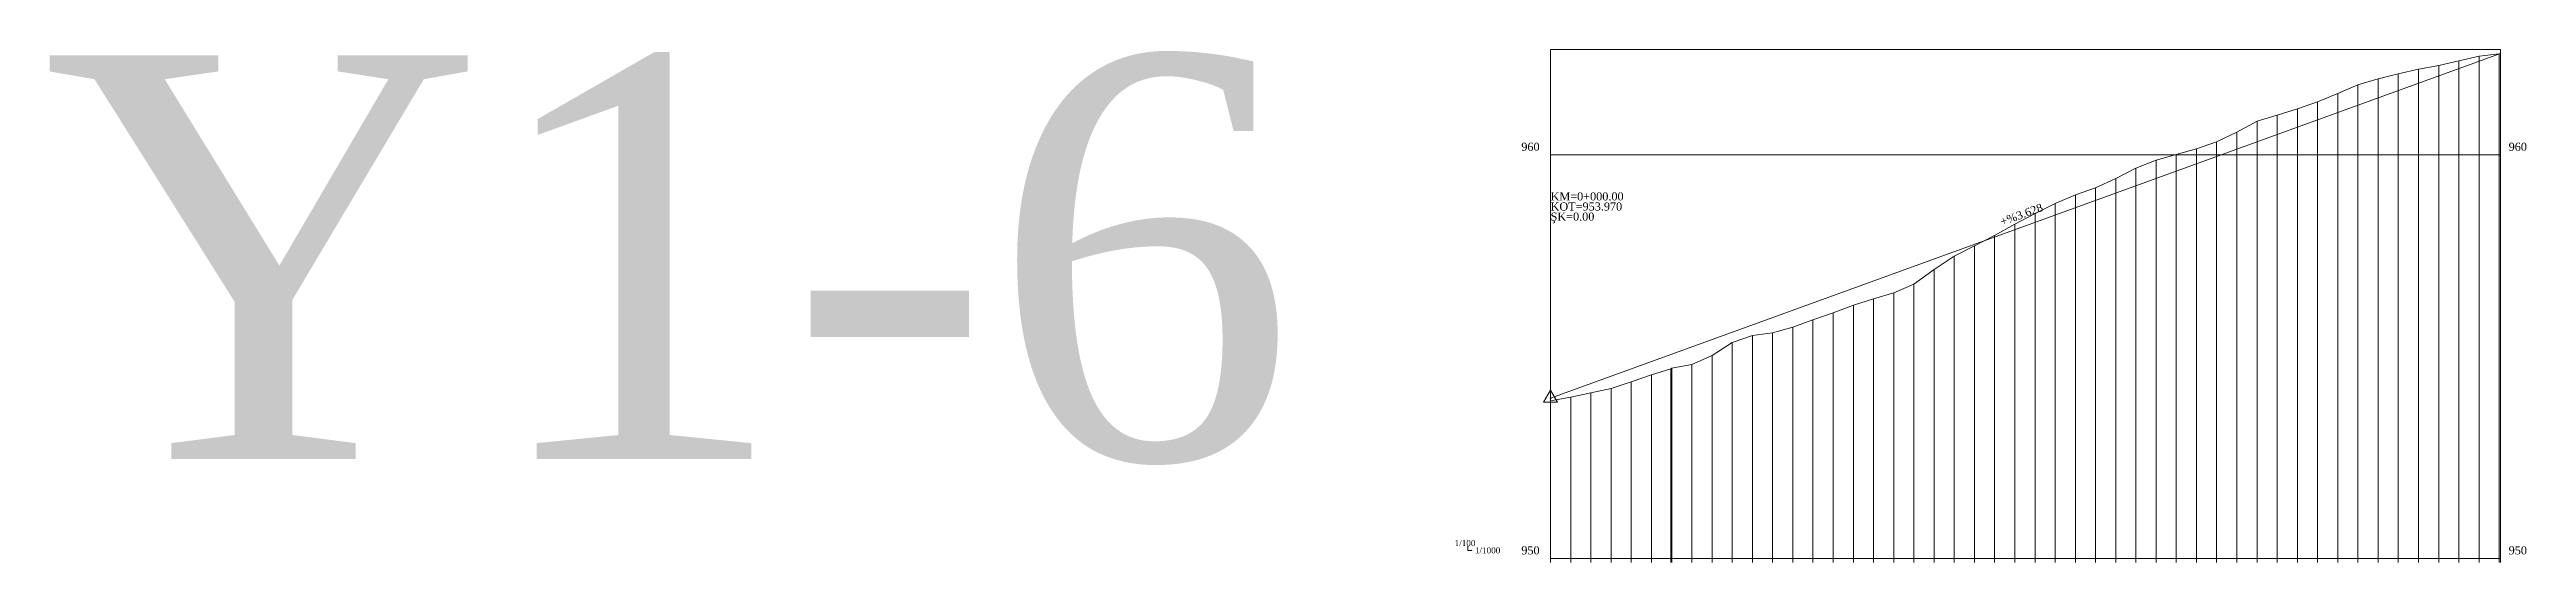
# Model space of a CAD drawing. Header units: metres. Extents: x 478603 to 489313, y 4282657 to 4289463.
# Drawn here: x 483801 to 484414, y 4284831 to 4284958 of the extents above; entities that cross this region are included whole.
import ezdxf

# ---------------------------------------------------------------- set-up
doc = ezdxf.new("R2010")
doc.units = ezdxf.units.M
doc.layers.get('0').update_dxf_attribs({"color": 5, "lineweight": 0})
for name, color, linetype, lineweight in [('PL_SEMBOL', 7, 'Continuous', 0), ('PR_ALINMAN', 1, 'Continuous', 0), ('PR_ENK_EKSEN1', 5, 'Continuous', 0), ('PR_ENK_EKSEN1D', 1, 'Continuous', 0), ('PR_KIYAS', 153, 'Continuous', 0), ('PR_OLCEK', 1, 'Continuous', 0), ('PR_PROFIL', 153, 'Continuous', 0)]:
    doc.layers.add(name, color=color, linetype=linetype, lineweight=lineweight)
doc.styles.get("Standard").update_dxf_attribs({"font": 'times.ttf'})

msp = doc.modelspace()

# ---------------------------------------------------------------- texts
at = {"layer": 'PR_ALINMAN'}
msp.add_text('Y1-6', height=100).set_placement((483799.2, 4284856.8))
for s, p in [('KM=0+000.00', (484172.73, 4284920.88)), ('KOT=953.970', (484172.73, 4284918.38)), ('ŞK=0.00', (484172.73, 4284915.88))]:
    msp.add_text(s, height=2, dxfattribs=at).set_placement(p)
msp.add_text('+%3.628', height=2, rotation=19.94309, dxfattribs=at).set_placement((484284.54, 4284914.58))
at = {"layer": 'PR_OLCEK'}
for s, p in [('1/100', (484148.95, 4284835.23)), ('1/1000', (484153.98, 4284833.43))]:
    msp.add_text(s, height=1.5, dxfattribs=at).set_placement(p)
at = {"layer": 'PR_PROFIL'}
for s, p in [('960', (484165.48, 4284933.18)), ('960', (484410.06, 4284933.18)), ('950', (484165.48, 4284833.18)), ('950', (484410.06, 4284833.18))]:
    msp.add_text(s, height=2, dxfattribs=at).set_placement(p)

# ---------------------------------------------------------------- blocks, each defined once
blk = doc.blocks.new('3')
at = {"layer": 'PL_SEMBOL'}
for p, q in [((0, 2), (-1.75, -1)), ((0.125, 0.125), (-0.125, -0.125)), ((-0.125, 0.125), (0.125, -0.125)), ((1.75, -1), (0, 2)), ((-1.75, -1), (1.75, -1))]:
    blk.add_line(p, q, dxfattribs=at)

# ---------------------------------------------------------------- linework, layer by layer
at = {"layer": 'PR_ALINMAN'}
msp.add_line((484172.73, 4284871.88), (484408.06, 4284957.27), dxfattribs=at)
at = {"layer": 'PR_ENK_EKSEN1'}
for p, q in [((484392.73, 4284954.35), (484397.73, 4284955.49)), ((484397.73, 4284955.49), (484402.73, 4284956.62)), ((484402.73, 4284956.62), (484407.73, 4284957.24)), ((484407.73, 4284957.24), (484408.06, 4284957.27)), ((484367.73, 4284947.36), (484372.73, 4284949.52)), ((484372.73, 4284949.52), (484377.73, 4284951.01)), ((484377.73, 4284951.01), (484382.73, 4284952.23)), ((484382.73, 4284952.23), (484387.73, 4284953.37)), ((484387.73, 4284953.37), (484392.73, 4284954.35)), ((484352.73, 4284942.04), (484357.73, 4284943.55)), ((484357.73, 4284943.55), (484362.73, 4284945.32)), ((484362.73, 4284945.32), (484367.73, 4284947.36)), ((484337.73, 4284935.44), (484342.73, 4284937.77)), ((484342.73, 4284937.77), (484347.73, 4284940.55)), ((484347.73, 4284940.55), (484352.73, 4284942.04)), ((484317.73, 4284928.86), (484322.73, 4284930.87)), ((484322.73, 4284930.87), (484327.73, 4284932.23)), ((484327.73, 4284932.23), (484332.73, 4284933.67)), ((484332.73, 4284933.67), (484337.73, 4284935.44)), ((484307.73, 4284924.02), (484312.73, 4284926.28)), ((484312.73, 4284926.28), (484317.73, 4284928.86)), ((484292.73, 4284917.64), (484297.73, 4284920.09)), ((484297.73, 4284920.09), (484302.73, 4284922.28)), ((484302.73, 4284922.28), (484307.73, 4284924.02)), ((484277.73, 4284909.6), (484282.73, 4284912.18)), ((484282.73, 4284912.18), (484287.73, 4284915.02)), ((484287.73, 4284915.02), (484292.73, 4284917.64)), ((484267.73, 4284903.73), (484272.73, 4284907.11)), ((484272.73, 4284907.11), (484277.73, 4284909.6)), ((484257.73, 4284898), (484262.73, 4284900.13)), ((484262.73, 4284900.13), (484267.73, 4284903.73)), ((484242.73, 4284893.07), (484247.73, 4284894.91)), ((484247.73, 4284894.91), (484252.73, 4284896.5)), ((484252.73, 4284896.5), (484257.73, 4284898)), ((484222.73, 4284887.38), (484227.73, 4284888.1)), ((484227.73, 4284888.1), (484232.73, 4284889.44)), ((484232.73, 4284889.44), (484237.73, 4284891.29)), ((484237.73, 4284891.29), (484242.73, 4284893.07)), ((484207.73, 4284880.21), (484212.73, 4284882.44)), ((484212.73, 4284882.44), (484217.73, 4284885.71)), ((484217.73, 4284885.71), (484222.73, 4284887.38)), ((484187.73, 4284874.28), (484192.73, 4284875.95)), ((484192.73, 4284875.95), (484197.73, 4284877.66)), ((484197.73, 4284877.66), (484202.54, 4284879.18)), ((484202.54, 4284879.18), (484202.73, 4284879.3)), ((484202.73, 4284879.3), (484207.73, 4284880.21)), ((484172.73, 4284871.22), (484177.73, 4284872.16)), ((484177.73, 4284872.16), (484182.73, 4284873.24)), ((484182.73, 4284873.24), (484187.73, 4284874.28))]:
    msp.add_line(p, q, dxfattribs=at)
at = {"layer": 'PR_ENK_EKSEN1D'}
for p, q in [((484397.73, 4284831.18), (484397.73, 4284955.49)), ((484402.73, 4284831.18), (484402.73, 4284956.62)), ((484407.73, 4284831.18), (484407.73, 4284957.24)), ((484408.06, 4284831.18), (484408.06, 4284957.27)), ((484372.73, 4284831.18), (484372.73, 4284949.52)), ((484377.73, 4284831.18), (484377.73, 4284951.01)), ((484382.73, 4284831.18), (484382.73, 4284952.23)), ((484387.73, 4284831.18), (484387.73, 4284953.37)), ((484392.73, 4284831.18), (484392.73, 4284954.35)), ((484357.73, 4284831.18), (484357.73, 4284943.55)), ((484362.73, 4284831.18), (484362.73, 4284945.32)), ((484367.73, 4284831.18), (484367.73, 4284947.36)), ((484342.73, 4284831.18), (484342.73, 4284937.77)), ((484347.73, 4284831.18), (484347.73, 4284940.55)), ((484352.73, 4284831.18), (484352.73, 4284942.04)), ((484322.73, 4284831.18), (484322.73, 4284930.87)), ((484327.73, 4284831.18), (484327.73, 4284932.23)), ((484332.73, 4284831.18), (484332.73, 4284933.67)), ((484337.73, 4284831.18), (484337.73, 4284935.44)), ((484312.73, 4284831.18), (484312.73, 4284926.28)), ((484317.73, 4284831.18), (484317.73, 4284928.86)), ((484297.73, 4284831.18), (484297.73, 4284920.09)), ((484302.73, 4284831.18), (484302.73, 4284922.28)), ((484307.73, 4284831.18), (484307.73, 4284924.02)), ((484282.73, 4284831.18), (484282.73, 4284912.18)), ((484287.73, 4284831.18), (484287.73, 4284915.02)), ((484292.73, 4284831.18), (484292.73, 4284917.64)), ((484272.73, 4284831.18), (484272.73, 4284907.11)), ((484277.73, 4284831.18), (484277.73, 4284909.6)), ((484262.73, 4284831.18), (484262.73, 4284900.13)), ((484267.73, 4284831.18), (484267.73, 4284903.73)), ((484247.73, 4284831.18), (484247.73, 4284894.91)), ((484252.73, 4284831.18), (484252.73, 4284896.5)), ((484257.73, 4284831.18), (484257.73, 4284898)), ((484227.73, 4284831.18), (484227.73, 4284888.1)), ((484232.73, 4284831.18), (484232.73, 4284889.44)), ((484237.73, 4284831.18), (484237.73, 4284891.29)), ((484242.73, 4284831.18), (484242.73, 4284893.07)), ((484212.73, 4284831.18), (484212.73, 4284882.44)), ((484217.73, 4284831.18), (484217.73, 4284885.71)), ((484222.73, 4284831.18), (484222.73, 4284887.38)), ((484192.73, 4284831.18), (484192.73, 4284875.95)), ((484197.73, 4284831.18), (484197.73, 4284877.66)), ((484202.54, 4284831.18), (484202.54, 4284879.18)), ((484202.73, 4284831.18), (484202.73, 4284879.3)), ((484207.73, 4284831.18), (484207.73, 4284880.21)), ((484172.73, 4284831.18), (484172.73, 4284871.22)), ((484177.73, 4284831.18), (484177.73, 4284872.16)), ((484182.73, 4284831.18), (484182.73, 4284873.24)), ((484187.73, 4284831.18), (484187.73, 4284874.28))]:
    msp.add_line(p, q, dxfattribs=at)
at = {"layer": 'PR_KIYAS'}
for p, q in [((484172.73, 4284932.18), (484408.06, 4284932.18)), ((484172.73, 4284832.18), (484408.06, 4284832.18))]:
    msp.add_line(p, q, dxfattribs=at)
at = {"layer": 'PR_OLCEK'}
for p, q in [((484152.18, 4284835.08), (484152.23, 4284835.18)), ((484152.23, 4284834.18), (484152.23, 4284835.18)), ((484152.23, 4284835.18), (484152.28, 4284835.08)), ((484153.23, 4284834.18), (484152.23, 4284834.18)), ((484153.13, 4284834.23), (484153.23, 4284834.18)), ((484153.23, 4284834.18), (484153.13, 4284834.13))]:
    msp.add_line(p, q, dxfattribs=at)
msp.add_point((484172.73, 4284958.27, 962.61), dxfattribs=at)
at = {"layer": 'PR_PROFIL'}
for p, q in [((484172.73, 4284958.27), (484408.06, 4284958.27)), ((484172.73, 4284831.18), (484172.73, 4284958.27)), ((484408.06, 4284831.18), (484408.06, 4284958.27))]:
    msp.add_line(p, q, dxfattribs=at)

# ---------------------------------------------------------------- block references
at = {"layer": 'PR_ALINMAN'}
msp.add_blockref('3', (484172.73, 4284871.88), dxfattribs=at)

msp.set_redraw_order([(e.dxf.handle, doc.entitydb.next_handle()) for e in msp.query("TEXT MTEXT ATTDEF DIMENSION ARC_DIMENSION")])  # texts and dimensions are drawn at this point

doc.saveas('drawing.dxf')
